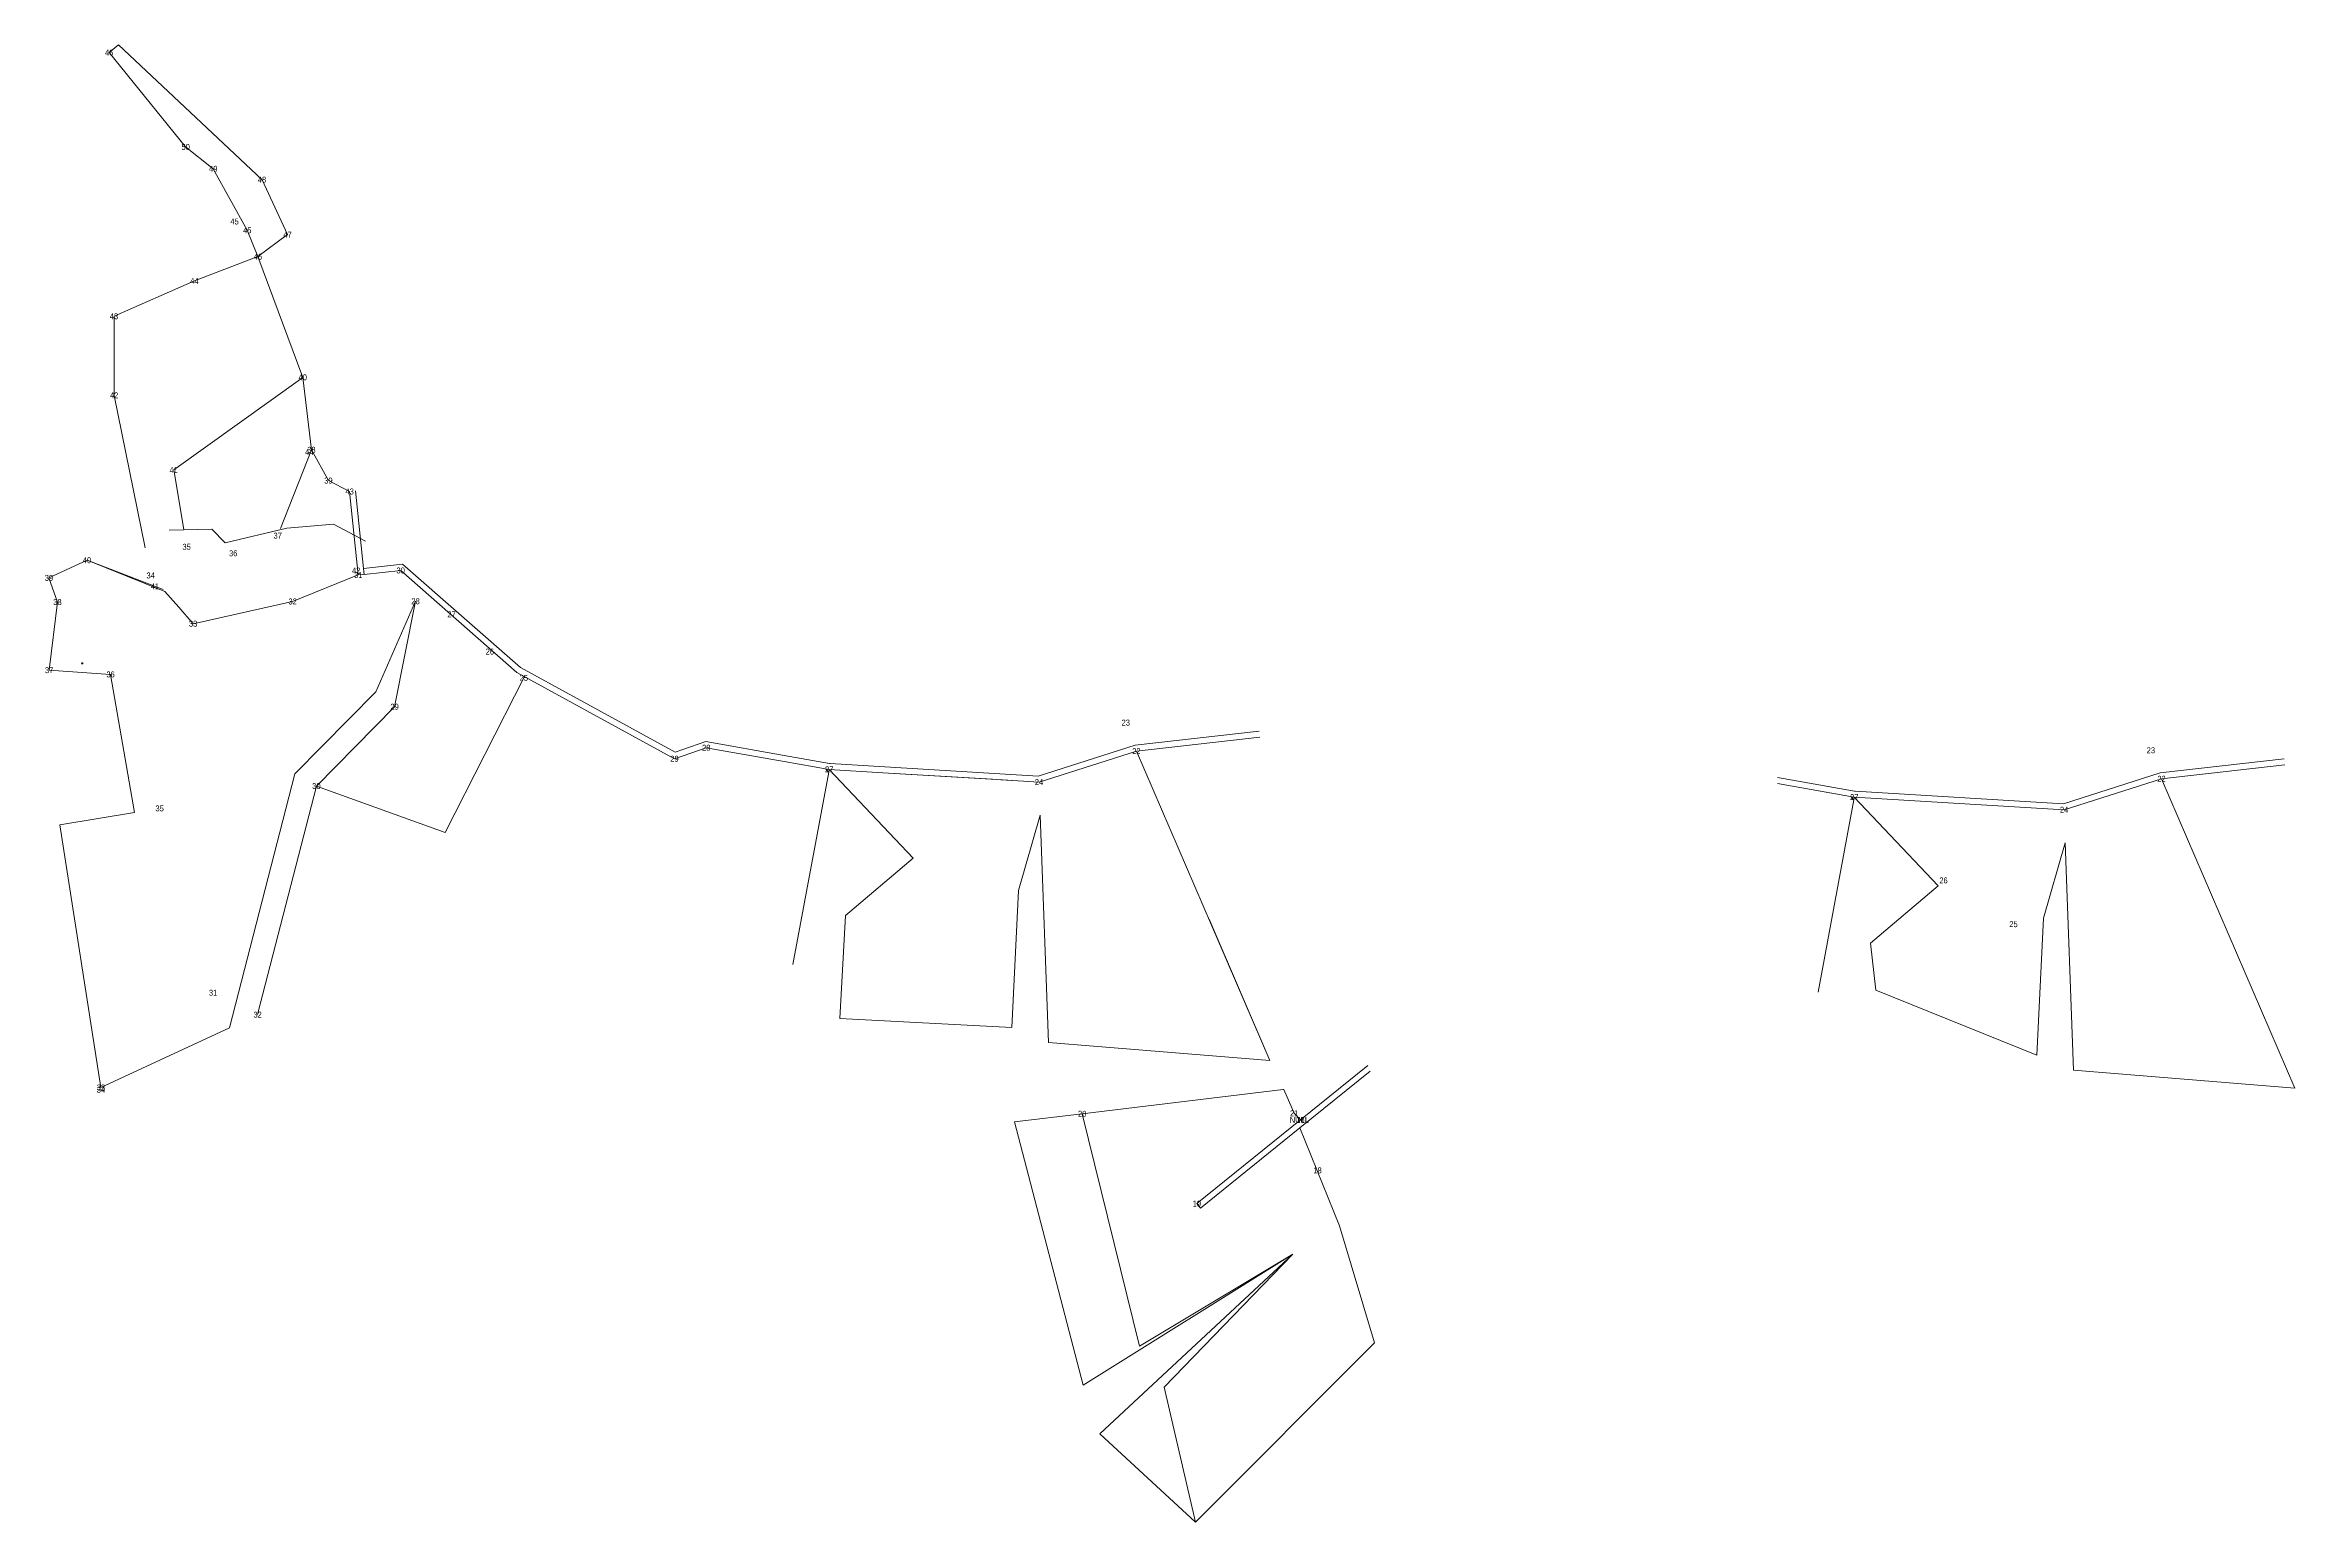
# Model space of a CAD drawing. Header units: metres. Extents: x 549262 to 551150, y 1834109 to 1835349.
import ezdxf
from ezdxf.enums import TextEntityAlignment as Align

# ---------------------------------------------------------------- set-up
doc = ezdxf.new("R2010")
doc.units = ezdxf.units.M
doc.header["$LTSCALE"] = 2
doc.header["$PDMODE"] = 32
doc.header["$PDSIZE"] = 1
for name, color, linetype, lineweight in [('10', 7, 'Continuous', 13), ('12', 7, 'Continuous', 13), ('22', 7, 'Continuous', 13), ('30', 7, 'Continuous', 13), ('62', 7, 'Continuous', 13)]:
    doc.layers.add(name, color=color, linetype=linetype, lineweight=lineweight)

msp = doc.modelspace()

# ---------------------------------------------------------------- hatches: boundary and pattern name
at = {"layer": '10'}
msp.add_hatch(color=256, dxfattribs=at).paths.add_polyline_path([(550315.405, 1834447.01, 1), (550315.255, 1834447.01, 1)])

# ---------------------------------------------------------------- linework, layer by layer
for p, q in [((550315.02, 1834447.01), (550314.71, 1834447.01)), ((550315.33, 1834447.63), (550315.33, 1834447.32)), ((550315.33, 1834446.7), (550315.33, 1834446.39)), ((550315.95, 1834447.01), (550315.64, 1834447.01))]:
    msp.add_line(p, q, dxfattribs=at)
msp.add_lwpolyline([(550289.68, 1834496.98), (550177.66, 1834756.52), (550095.91, 1834730.51), (550065.32, 1834732.36), (549964.9, 1834738.44), (549919.81, 1834741.17), (549990.21, 1834666.71), (549933.55, 1834618.5), (549928.65, 1834532), (550073.09, 1834524.48), (550078.65, 1834639.51), (550096.91, 1834702.69), (550103.77, 1834512.07)], close=True, dxfattribs=at)
for radius in [0.312, 0.075]:
    msp.add_circle((550315.33, 1834447.01), radius, dxfattribs=at)
msp.add_point((549292.94, 1834830.21), dxfattribs=at)
at = {"layer": '12'}
msp.add_line((550132.13, 1834452.11), (550075.46, 1834445.3), dxfattribs=at)
msp.add_lwpolyline([(550075.46, 1834445.3), (550132.84, 1834224.21), (550308.84, 1834334.36), (550146.88, 1834183.56), (550227.37, 1834109.48)], dxfattribs=at)
at = {"layer": '22'}
for p, q in [((549440.41, 1835171.61), (549477.99, 1835070.26)), ((549485.25, 1835009.42), (549477.99, 1835070.26)), ((549485.25, 1835009.42), (549459.29, 1834943.36)), ((549524.62, 1834904.39), (549529.59, 1834904.92)), ((549362.12, 1834890.6), (549373.89, 1834877.23)), ((549373.89, 1834877.23), (549385.99, 1834863.49)), ((550177.66, 1834756.52), (550281.28, 1834768.23)), ((549919.41, 1834739), (549917.12, 1834741.33)), ((551037.99, 1834733.3), (551141.61, 1834745.01)), ((549489.45, 1834727.25), (549440.1, 1834535.33)), ((550056.74, 1834732.88), (549964.9, 1834738.44)), ((550715.76, 1834729.3), (550780.14, 1834717.95)), ((550096.91, 1834702.69), (550078.65, 1834639.51)), ((550779.74, 1834715.78), (550777.45, 1834718.11)), ((550373.9, 1834487.91), (550314.94, 1834440.26))]:
    msp.add_line(p, q, dxfattribs=at)
msp.add_lwpolyline([(549440.41, 1835171.61), (549465.26, 1835190.11), (549443.81, 1835236.17), (549323.43, 1835349.23), (549315.52, 1835342.84), (549379.73, 1835263.69), (549402.89, 1835245.3), (549431.46, 1835193.72)], close=True, dxfattribs=at)
for points in [[(549345.66, 1834927.06), (549319.74, 1835055.14), (549319.59, 1835121.54), (549387.1, 1835151.2), (549440.41, 1835171.61)], [(549378.06, 1834942.62), (549369.68, 1834992.55), (549477.99, 1835070.26)], [(549485.25, 1835009.42), (549499.53, 1834983.63), (549517.34, 1834974.45), (549524.62, 1834904.39)], [(549522.31, 1834974.97), (549529.07, 1834909.89), (549529.59, 1834904.92)], [(549366, 1834942), (549401.83, 1834942.84), (549412.95, 1834931.44), (549464.56, 1834943.78), (549503.77, 1834946.9), (549530.54, 1834932.9)], [(549336.68, 1834705.01), (549316.73, 1834820.91), (549265.15, 1834824.48), (549272.13, 1834881.67), (549264.97, 1834901.94), (549296.94, 1834916.77), (549362.12, 1834890.6)], [(549360.78, 1834892.12), (549296.94, 1834916.77), (549264.97, 1834901.94), (549272.13, 1834881.67), (549265.15, 1834824.48), (549316.73, 1834820.91)], [(549529.07, 1834909.89), (549561.84, 1834913.36), (549660.65, 1834826.66), (549790.42, 1834755.53), (549816.2, 1834764.52), (549882.01, 1834752.91)], [(549524.62, 1834904.39), (549469.53, 1834882.13), (549385.99, 1834863.49)], [(549529.59, 1834904.92), (549560.18, 1834908.16), (549657.73, 1834822.56), (549789.97, 1834750.08), (549816.62, 1834759.37), (549882.01, 1834747.84), (549919.81, 1834741.17)], [(549489.45, 1834727.25), (549555.1, 1834793.8), (549572.68, 1834882.37), (549539.21, 1834806.17), (549471.43, 1834737.46), (549416.64, 1834524.41), (549308.64, 1834474.17), (549274.18, 1834694.71), (549336.68, 1834705.01)], [(549664.08, 1834819.08), (549597.48, 1834688.2), (549489.45, 1834727.25)], [(549882.01, 1834752.91), (549920.12, 1834746.19), (549920.37, 1834746.14), (549920.68, 1834746.13), (550095.29, 1834735.56), (550176.63, 1834761.44), (550280.72, 1834773.2)], [(549919.81, 1834741.17), (549919.41, 1834739), (549889.39, 1834577.47)], [(550715.76, 1834734.38), (550780.45, 1834722.97), (550780.7, 1834722.92), (550781.01, 1834722.91), (550955.62, 1834712.34), (551036.96, 1834738.22), (551141.05, 1834749.98)], [(551037.99, 1834733.3), (551150.01, 1834473.76), (550964.1, 1834488.85), (550957.24, 1834679.47), (550938.98, 1834616.29), (550933.42, 1834501.26), (550798.29, 1834555.93), (550793.88, 1834595.28), (550850.54, 1834643.49), (550780.14, 1834717.95)], [(551037.99, 1834733.3), (550956.24, 1834707.29), (550780.14, 1834717.95)], [(550780.14, 1834717.95), (550779.74, 1834715.78), (550749.72, 1834554.25)], [(550371.97, 1834492.78), (550315.33, 1834447.01), (550309.98, 1834452.53)], [(550314.94, 1834440.26), (550348.2, 1834358.06), (550377.55, 1834259.81), (550227.37, 1834109.48), (550200.87, 1834222.67), (550308.84, 1834334.36), (550180.27, 1834256.94), (550132.13, 1834452.11), (550300.84, 1834472.39), (550301.31, 1834472.45), (550309.98, 1834452.53)], [(550314.94, 1834440.26), (550231.49, 1834372.83), (550228.35, 1834376.72), (550315.33, 1834447.01)], [(550309.98, 1834452.84), (550309.98, 1834452.53), (550309.98, 1834452.22)]]:
    msp.add_lwpolyline(points, dxfattribs=at)
at = {"layer": '30'}
msp.add_line((550238.59, 1834615.35), (550289.68, 1834496.98), dxfattribs=at)
at = {"layer": '62'}
for p, q in [((550013.53, 1834735.5), (550056.58, 1834732.89)), ((550063.79, 1834732.45), (550073.03, 1834731.89))]:
    msp.add_line(p, q, dxfattribs=at)

# ---------------------------------------------------------------- texts
at = {"layer": '12'}
for s, width, p in [('46', 0.9, (549315.515, 1835340.34)), ('50', 0.95, (549379.73, 1835261.19)), ('49', 0.95, (549402.89, 1835242.8)), ('48', 0.95, (549443.81, 1835233.67)), ('45', 0.95, (549420.78, 1835198.58)), ('45', 0.95, (549431.46, 1835191.22)), ('46', 0.9, (549440.405, 1835169.11)), ('47', 0.95, (549465.26, 1835187.61)), ('44', 0.95, (549387.1, 1835148.7)), ('43', 0.95, (549319.59, 1835119.04)), ('40', 0.95, (549477.99, 1835067.76)), ('42', 0.9, (549319.735, 1835052.64)), ('44', 0.95, (549483.47, 1835005.07)), ('38', 0.95, (549485.25, 1835006.92)), ('41', 0.8, (549369.685, 1834990.05)), ('39', 0.95, (549499.53, 1834981.13)), ('43', 0.95, (549517.34, 1834971.95)), ('35', 0.95, (549380.51, 1834925.53)), ('37', 0.95, (549456.96, 1834934.92)), ('40', 0.95, (549296.94, 1834914.27)), ('36', 0.9, (549419.635, 1834920.08)), ('42', 0.9, (549522.825, 1834905.57)), ('30', 0.95, (549560.18, 1834905.66)), ('39', 0.95, (549264.97, 1834899.44)), ('34', 0.95, (549350.33, 1834901.48)), ('41', 0.8, (549353.915, 1834892.27)), ('31', 0.8, (549524.625, 1834901.89)), ('38', 0.95, (549272.13, 1834879.17)), ('32', 0.9, (549469.525, 1834879.63)), ('28', 0.95, (549572.68, 1834879.87)), ('27', 0.95, (549602.94, 1834868.87)), ('33', 0.95, (549385.99, 1834860.99)), ('26', 0.9, (549635.025, 1834837.59)), ('37', 0.95, (549265.15, 1834821.98)), ('36', 0.9, (549316.725, 1834818.41)), ('25', 0.95, (549663.54, 1834815.53)), ('29', 0.95, (549555.1, 1834791.3)), ('23', 0.95, (550168.71, 1834777.98)), ('28', 0.95, (549816.62, 1834756.87)), ('22', 0.9, (550177.655, 1834754.02)), ('23', 0.95, (551029.04, 1834754.76)), ('29', 0.95, (549789.97, 1834747.58)), ('27', 0.95, (549919.81, 1834738.67)), ('30', 0.95, (549489.45, 1834724.75)), ('24', 0.95, (550095.91, 1834728.01)), ('22', 0.9, (551037.985, 1834730.8)), ('35', 0.95, (549357.9, 1834706)), ('27', 0.95, (550780.14, 1834715.45)), ('24', 0.95, (550956.24, 1834704.79)), ('26', 0.9, (550855.005, 1834645.54)), ('25', 0.95, (550913.78, 1834608.79)), ('31', 0.8, (549402.725, 1834551.19)), ('32', 0.9, (549440.095, 1834532.83)), ('33', 0.95, (549308.64, 1834471.67)), ('34', 0.95, (549308.64, 1834469.82)), ('20', 0.95, (550132.13, 1834449.61)), ('NULL ', 0.95, (550315.325, 1834444.51)), ('21', 0.8, (550309.985, 1834450.03)), ('17', 0.95, (550315.33, 1834444.51)), ('16', 0.9, (550315.325, 1834444.51)), ('18', 0.95, (550329.66, 1834402.12)), ('19', 0.95, (550228.35, 1834374.22))]:
    msp.add_text(s, height=5, dxfattribs=dict(at, width=width)).set_placement(p, align=Align.CENTER)

doc.saveas('drawing.dxf')
